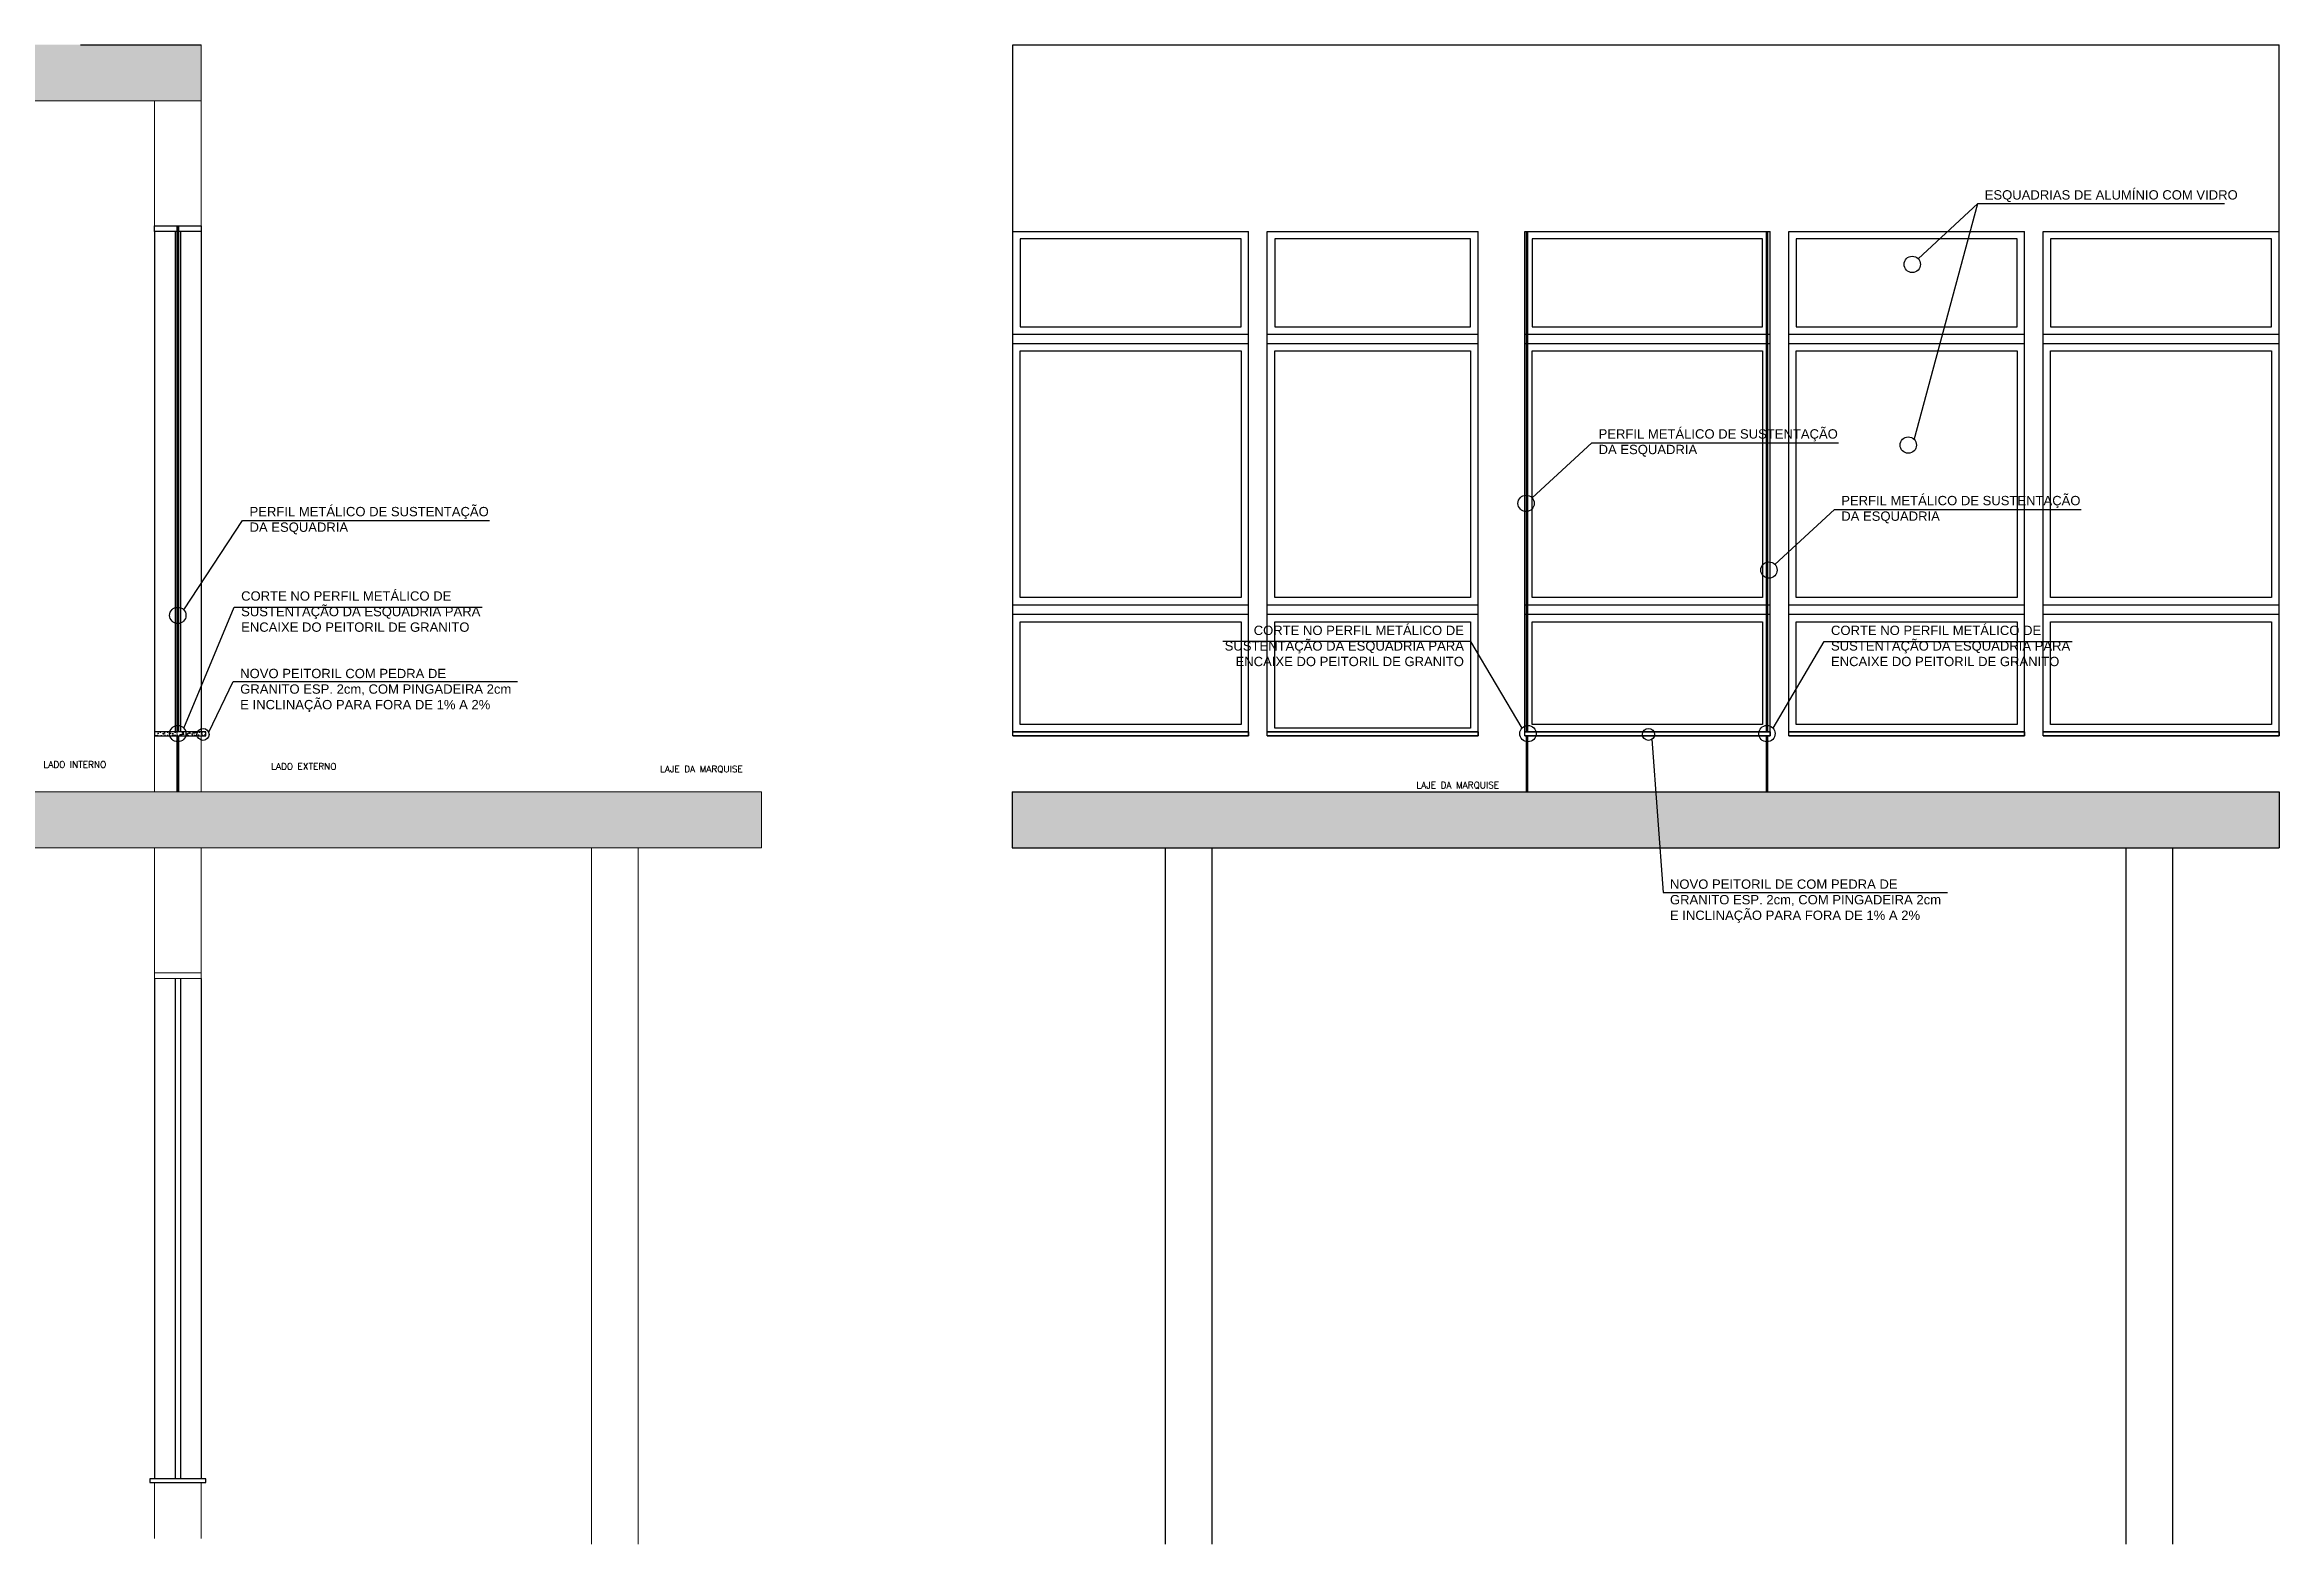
# Model space of a CAD drawing. Header units: millimetres. Extents: x -8 to 5830, y -596 to 3598.
# Drawn here: x 1519.78 to 1531.74, y 2490.69 to 2498.72 of the extents above; entities that cross this region are included whole.
import ezdxf

# ---------------------------------------------------------------- set-up
doc = ezdxf.new("R2010")
doc.units = ezdxf.units.MM
doc.linetypes.add('CONTINU', pattern=[0])
doc.layers.get('0').update_dxf_attribs({"color": 9})
doc.layers.add('0.1', color=8, linetype='Continuous', lineweight=13)
for name, color, linetype in [('ARQUITETURA', 7, 'Continuous'), ('HAC', 6, 'Continuous'), ('INSTALAÇÕES', 7, 'Continuous'), ('TEX', 7, 'Continuous')]:
    doc.layers.add(name, color=color, linetype=linetype)
doc.styles.add('ROMANS', font='romans')
doc.styles.get("Standard").update_dxf_attribs({"font": 'arial.ttf'})

msp = doc.modelspace()

# ---------------------------------------------------------------- texts
at = {"layer": 'INSTALAÇÕES', "color": 7, "char_height": 0.05}
for s, width, insert, attachment_point in [('ESQUADRIAS DE ALUMÍNIO COM VIDRO', 1.31558, (1530.165, 2497.943), 1), ('PERFIL METÁLICO DE SUSTENTAÇÃO DA ESQUADRIA', 1.31558, (1528.098, 2496.663), 1), ('PERFIL METÁLICO DE SUSTENTAÇÃO DA ESQUADRIA', 1.31558, (1520.876, 2496.247), 1), ('PERFIL METÁLICO DE SUSTENTAÇÃO DA ESQUADRIA', 1.31558, (1529.397, 2496.306), 1), ('CORTE NO PERFIL METÁLICO DE SUSTENTAÇÃO DA ESQUADRIA PARA ENCAIXE DO PEITORIL DE GRANITO', 1.53631, (1520.831, 2495.795), 1), ('CORTE NO PERFIL METÁLICO DE SUSTENTAÇÃO DA ESQUADRIA PARA ENCAIXE DO PEITORIL DE GRANITO', 1.53631, (1527.377, 2495.611), 3), ('CORTE NO PERFIL METÁLICO DE SUSTENTAÇÃO DA ESQUADRIA PARA ENCAIXE DO PEITORIL DE GRANITO', 1.53631, (1529.342, 2495.611), 1), ('NOVO PEITORIL COM PEDRA DE \\PGRANITO ESP. 2cm, COM PINGADEIRA 2cm\\PE INCLINAÇÃO PARA FORA DE 1% A 2%', 2.09821, (1520.826, 2495.38), 1), ('NOVO PEITORIL DE COM PEDRA DE \\PGRANITO ESP. 2cm, COM PINGADEIRA 2cm\\PE INCLINAÇÃO PARA FORA DE 1% A 2%', 2.09821, (1528.48, 2494.252), 1)]:
    msp.add_mtext_dynamic_manual_height_columns(s, width=width, gutter_width=2.5, heights=[0.375], dxfattribs=dict(at, insert=insert, attachment_point=attachment_point))
at = {"layer": 'TEX', "color": 7, "style": 'ROMANS'}
for s, p in [('LADO INTERNO', (1519.773, 2494.85)), ('LADO EXTERNO', (1520.992, 2494.84)), ('LAJE DA MARQUISE', (1523.074, 2494.826)), ('LAJE DA MARQUISE', (1527.123, 2494.74))]:
    msp.add_text(s, height=0.035, dxfattribs=at).set_placement(p)

# ---------------------------------------------------------------- hatches: boundary and pattern name
at = {"layer": '0.1', "linetype": 'CONTINU', "lineweight": -2}
h = msp.add_hatch(dxfattribs=at)
h.set_pattern_fill('AR-CONC', color=8, scale=0.0015, style=0)
h.set_pattern_definition([(50, (646.97012, 2029.40312), (0.273277003, -0.02390863), [0.028575, -0.314325]), (355, (646.97012, 2029.40312), (-0.05286424, 0.286584964), [0.02286, -0.25146]), (100.451, (646.9929, 2029.40113), (0.22041375, 0.26267503), [0.024285, -0.267135]), (46.1842, (646.97012, 2029.47932), (0.40661856, -0.06306349), [0.0428625, -0.4714875]), (96.6356, (647.004, 2029.47407), (0.35610635, 0.37113833), [0.0364275, -0.4007025]), (351.184, (646.97012, 2029.47932), (0.3561069, 0.37113768), [0.03429, -0.37719]), (21, (647.00822, 2029.46027), (0.22742232, -0.15339828), [0.028575, -0.314325]), (326, (647.00822, 2029.46027), (0.09270304, 0.27628195), [0.02286, -0.25146]), (71.4514, (647.02718, 2029.4475), (0.320124736, 0.12288429), [0.024285, -0.267135]), (37.5, (646.97012, 2029.403125), (0.004632905, 0.126832558), [0, -0.248412, 0, -0.25527, 0, -0.2524125]), (7.5, (646.97012, 2029.40312), (0.100229494, 0.150270862), [0, -0.145542, 0, -0.242697, 0, -0.0962025]), (327.5, (646.88516, 2029.40312), (0.203385893, -0.008593116), [0, -0.09525, 0, -0.29718, 0, -0.394335]), (317.5, (646.84706, 2029.40312), (0.222193772, 0.038139737), [0, -0.123825, 0, -0.197358, 0, -0.280035])])
h.paths.add_polyline_path([(1520.617, 2498.722), (1504.117, 2498.722), (1504.117, 2498.622), (1504.617, 2498.622), (1504.617, 2498.422), (1520.617, 2498.422), (1520.617, 2498.616), (1520.617, 2498.622)])
h = msp.add_hatch(dxfattribs=at)
h.set_pattern_fill('AR-CONC', color=8, scale=0.0015, style=0)
h.set_pattern_definition([(50, (646.97012, 2028.70312), (0.273277003, -0.02390863), [0.028575, -0.314325]), (355, (646.97012, 2028.70312), (-0.05286424, 0.286584964), [0.02286, -0.25146]), (100.451, (646.9929, 2028.70113), (0.22041375, 0.26267503), [0.024285, -0.267135]), (46.1842, (646.97012, 2028.77932), (0.40661856, -0.06306349), [0.0428625, -0.4714875]), (96.6356, (647.004, 2028.77407), (0.35610635, 0.37113833), [0.0364275, -0.4007025]), (351.184, (646.97012, 2028.77932), (0.3561069, 0.37113768), [0.03429, -0.37719]), (21, (647.00822, 2028.76027), (0.22742232, -0.15339828), [0.028575, -0.314325]), (326, (647.00822, 2028.76027), (0.09270304, 0.27628195), [0.02286, -0.25146]), (71.4514, (647.02718, 2028.7475), (0.320124736, 0.12288429), [0.024285, -0.267135]), (37.5, (646.97012, 2028.703125), (0.004632905, 0.126832558), [0, -0.248412, 0, -0.25527, 0, -0.2524125]), (7.5, (646.97012, 2028.70312), (0.100229494, 0.150270862), [0, -0.145542, 0, -0.242697, 0, -0.0962025]), (327.5, (646.88516, 2028.70312), (0.203385893, -0.008593116), [0, -0.09525, 0, -0.29718, 0, -0.394335]), (317.5, (646.84706, 2028.70312), (0.222193772, 0.038139737), [0, -0.123825, 0, -0.197358, 0, -0.280035])])
h.paths.add_polyline_path([(1504.117, 2494.722), (1504.117, 2494.622), (1504.617, 2494.622), (1504.617, 2494.422), (1523.617, 2494.422), (1523.617, 2494.622), (1523.617, 2494.722)])
h = msp.add_hatch(dxfattribs=at)
h.set_pattern_fill('AR-CONC', color=8, scale=0.0015, style=0)
h.paths.add_polyline_path([(1531.742, 2494.422), (1531.742, 2494.722), (1528.404, 2494.722), (1528.426, 2494.422)])
h.paths.add_polyline_path([(1528.426, 2494.422), (1528.404, 2494.722), (1524.958, 2494.722), (1524.958, 2494.422)])
at = {"layer": 'HAC'}
h = msp.add_hatch(dxfattribs=at)
h.set_pattern_fill('AR-SAND', color=256, scale=0.0005, style=0)
h.paths.add_polyline_path([(1520.642, 2495.042), (1520.367, 2495.042), (1520.367, 2495.022), (1520.642, 2495.022)])

# ---------------------------------------------------------------- linework, layer by layer
for p, q in [((1526.224, 2495.042), (1524.962, 2495.042)), ((1527.453, 2495.042), (1526.324, 2495.042)), ((1529.016, 2495.042), (1527.703, 2495.042)), ((1524.958, 2494.722), (1524.958, 2494.422)), ((1531.742, 2494.722), (1531.742, 2494.422)), ((1520.367, 2493.752), (1520.367, 2493.752))]:
    msp.add_line(p, q)
at = {"color": 3}
for p, q in [((1530.378, 2495.042), (1529.116, 2495.042)), ((1529.116, 2495.022), (1530.378, 2495.022)), ((1531.741, 2495.042), (1530.478, 2495.042)), ((1530.478, 2495.022), (1531.741, 2495.022))]:
    msp.add_line(p, q, dxfattribs=at)
at = {"color": 5, "linetype": 'Continuous', "ltscale": 0.01, "const_width": 0.0146}
for points in [[(1520.492, 2497.752), (1520.492, 2495.044)], [(1527.714, 2497.724), (1527.714, 2495.044)], [(1528.999, 2497.724), (1528.999, 2495.044)]]:
    msp.add_lwpolyline(points, dxfattribs=at)
at = {"color": 3}
for points in [[(1520.367, 2495.022), (1520.642, 2495.022), (1520.642, 2495.042), (1520.367, 2495.042)], [(1524.962, 2495.042), (1526.224, 2495.042), (1526.224, 2495.022), (1524.962, 2495.022)], [(1526.324, 2495.042), (1527.453, 2495.042), (1527.453, 2495.022), (1526.324, 2495.022)], [(1527.703, 2495.042), (1529.016, 2495.042), (1529.016, 2495.022), (1527.703, 2495.022)], [(1529.116, 2495.042), (1530.378, 2495.042), (1530.378, 2495.022), (1529.116, 2495.022)], [(1530.478, 2495.042), (1531.741, 2495.042), (1531.741, 2495.022), (1530.478, 2495.022)], [(1520.342, 2491.022), (1520.642, 2491.022), (1520.642, 2491.042), (1520.342, 2491.042)]]:
    msp.add_lwpolyline(points, close=True, dxfattribs=at)
at = {"color": 5, "linetype": 'CONTINU', "ltscale": 0.01, "const_width": 0.0146}
for points in [[(1520.492, 2495.022), (1520.492, 2494.722)], [(1527.714, 2495.022), (1527.714, 2494.722)], [(1528.999, 2495.022), (1528.999, 2494.722)]]:
    msp.add_lwpolyline(points, dxfattribs=at)
at = {"color": 7}
for centre in [(1520.627, 2495.029), (1528.365, 2495.029)]:
    msp.add_circle(centre, 0.0323, dxfattribs=at)
at = {"layer": '0.1', "color": 254, "linetype": 'CONTINU', "lineweight": -2}
msp.add_line((1519.971, 2498.722), (1520.617, 2498.722), dxfattribs=at)
at = {"layer": '0.1', "color": 7}
for p, q in [((1520.617, 2498.422), (1520.617, 2498.722)), ((1504.617, 2498.422), (1520.617, 2498.422)), ((1520.367, 2497.752), (1520.367, 2498.422)), ((1520.617, 2497.752), (1520.617, 2498.422)), ((1520.367, 2497.752), (1520.367, 2497.752)), ((1520.367, 2497.752), (1520.617, 2497.752)), ((1520.617, 2497.752), (1520.617, 2497.752)), ((1520.367, 2495.022), (1520.617, 2495.022)), ((1520.367, 2495.022), (1520.367, 2494.722)), ((1520.617, 2495.022), (1520.617, 2494.722)), ((1504.117, 2494.722), (1523.617, 2494.722)), ((1523.617, 2494.722), (1523.617, 2494.422)), ((1504.617, 2494.422), (1523.617, 2494.422)), ((1520.367, 2493.752), (1520.367, 2494.422)), ((1520.617, 2493.752), (1520.617, 2494.422)), ((1522.707, 2494.422), (1522.707, 2490.692)), ((1522.957, 2494.422), (1522.957, 2490.692)), ((1520.617, 2493.752), (1520.617, 2493.752)), ((1520.367, 2491.022), (1520.617, 2491.022)), ((1520.367, 2491.022), (1520.367, 2490.722)), ((1520.617, 2491.022), (1520.617, 2490.722))]:
    msp.add_line(p, q, dxfattribs=at)
at = {"layer": '0.1', "color": 8, "linetype": 'CONTINU', "lineweight": -2}
for p, q in [((1524.962, 2497.722), (1524.962, 2498.722)), ((1531.741, 2497.722), (1531.741, 2498.722)), ((1520.367, 2497.722), (1520.367, 2495.042)), ((1520.477, 2497.722), (1520.477, 2495.042)), ((1520.507, 2497.722), (1520.507, 2495.042)), ((1520.617, 2497.722), (1520.617, 2495.042)), ((1524.962, 2495.022), (1524.962, 2497.722)), ((1524.962, 2495.022), (1524.962, 2497.722)), ((1524.962, 2497.722), (1526.224, 2497.722)), ((1526.224, 2495.022), (1526.224, 2497.722)), ((1526.224, 2495.022), (1526.224, 2497.722)), ((1526.324, 2495.022), (1526.324, 2497.722)), ((1526.324, 2497.722), (1527.453, 2497.722)), ((1527.453, 2495.022), (1527.453, 2497.722)), ((1527.703, 2495.022), (1527.703, 2497.722)), ((1527.703, 2497.722), (1529.016, 2497.722)), ((1529.016, 2495.022), (1529.016, 2497.722)), ((1529.116, 2495.022), (1529.116, 2497.722)), ((1529.116, 2497.722), (1530.378, 2497.722)), ((1530.378, 2495.022), (1530.378, 2497.722)), ((1530.478, 2495.022), (1530.478, 2497.722)), ((1530.478, 2495.022), (1530.478, 2497.722)), ((1530.478, 2497.722), (1531.741, 2497.722)), ((1531.741, 2495.022), (1531.741, 2497.722)), ((1524.962, 2497.172), (1526.224, 2497.172)), ((1524.962, 2497.122), (1526.224, 2497.122)), ((1526.324, 2497.172), (1527.453, 2497.172)), ((1526.324, 2497.122), (1527.453, 2497.122)), ((1527.703, 2497.172), (1529.016, 2497.172)), ((1527.703, 2497.122), (1529.016, 2497.122)), ((1529.116, 2497.172), (1530.378, 2497.172)), ((1529.116, 2497.122), (1530.378, 2497.122)), ((1530.478, 2497.172), (1531.741, 2497.172)), ((1530.478, 2497.122), (1531.741, 2497.122)), ((1524.962, 2495.722), (1526.224, 2495.722)), ((1524.962, 2495.672), (1526.224, 2495.672)), ((1526.324, 2495.722), (1527.453, 2495.722)), ((1526.324, 2495.672), (1527.453, 2495.672)), ((1527.703, 2495.722), (1529.016, 2495.722)), ((1527.703, 2495.672), (1529.016, 2495.672)), ((1529.116, 2495.722), (1530.378, 2495.722)), ((1529.116, 2495.672), (1530.378, 2495.672)), ((1530.478, 2495.722), (1531.741, 2495.722)), ((1530.478, 2495.672), (1531.741, 2495.672)), ((1524.962, 2495.022), (1526.224, 2495.022)), ((1526.324, 2495.022), (1527.453, 2495.022)), ((1527.703, 2495.022), (1529.016, 2495.022)), ((1520.367, 2493.722), (1520.367, 2491.042)), ((1520.477, 2493.722), (1520.477, 2491.042)), ((1520.507, 2493.722), (1520.507, 2491.042)), ((1520.617, 2493.722), (1520.617, 2491.042))]:
    msp.add_line(p, q, dxfattribs=at)
at = {"layer": '0.1', "color": 7, "linetype": 'CONTINU', "lineweight": -2}
for p, q in [((1524.962, 2498.722), (1531.741, 2498.722)), ((1524.958, 2494.722), (1531.742, 2494.722)), ((1524.958, 2494.422), (1531.742, 2494.422)), ((1525.777, 2494.422), (1525.777, 2490.692)), ((1526.027, 2494.422), (1526.027, 2490.692)), ((1530.921, 2494.422), (1530.921, 2490.692)), ((1531.171, 2494.422), (1531.171, 2490.692))]:
    msp.add_line(p, q, dxfattribs=at)
at = {"layer": '0.1', "color": 8, "linetype": 'CONTINU', "lineweight": -2}
for points in [[(1520.367, 2497.752), (1520.617, 2497.752), (1520.617, 2497.722), (1520.367, 2497.722)], [(1525.002, 2497.212), (1526.184, 2497.212), (1526.184, 2497.682), (1525.002, 2497.682)], [(1526.364, 2497.212), (1527.413, 2497.212), (1527.413, 2497.682), (1526.364, 2497.682)], [(1527.743, 2497.212), (1528.976, 2497.212), (1528.976, 2497.682), (1527.743, 2497.682)], [(1529.156, 2497.212), (1530.338, 2497.212), (1530.338, 2497.682), (1529.156, 2497.682)], [(1530.518, 2497.212), (1531.701, 2497.212), (1531.701, 2497.682), (1530.518, 2497.682)], [(1525.002, 2497.082), (1526.184, 2497.082), (1526.184, 2495.762), (1525.002, 2495.762)], [(1526.364, 2497.082), (1527.413, 2497.082), (1527.413, 2495.762), (1526.364, 2495.762)], [(1527.743, 2497.082), (1528.976, 2497.082), (1528.976, 2495.762), (1527.743, 2495.762)], [(1529.156, 2497.082), (1530.338, 2497.082), (1530.338, 2495.762), (1529.156, 2495.762)], [(1530.518, 2497.082), (1531.701, 2497.082), (1531.701, 2495.762), (1530.518, 2495.762)], [(1525.002, 2495.632), (1526.184, 2495.632), (1526.184, 2495.082), (1525.002, 2495.082)], [(1526.364, 2495.632), (1527.413, 2495.632), (1527.413, 2495.062), (1526.364, 2495.062)], [(1527.743, 2495.632), (1528.976, 2495.632), (1528.976, 2495.082), (1527.743, 2495.082)], [(1529.156, 2495.632), (1530.338, 2495.632), (1530.338, 2495.082), (1529.156, 2495.082)], [(1530.518, 2495.632), (1531.701, 2495.632), (1531.701, 2495.082), (1530.518, 2495.082)]]:
    msp.add_lwpolyline(points, close=True, dxfattribs=at)
at = {"layer": '0.1', "color": 7}
msp.add_lwpolyline([(1520.367, 2493.752), (1520.617, 2493.752), (1520.617, 2493.722), (1520.367, 2493.722)], close=True, dxfattribs=at)
at = {"layer": 'ARQUITETURA', "color": 7}
for points in [[(1529.788, 2496.607), (1530.128, 2497.871), (1531.449, 2497.871)], [(1529.809, 2497.576), (1530.128, 2497.871), (1531.449, 2497.871)], [(1527.742, 2496.295), (1528.061, 2496.59), (1529.382, 2496.59)], [(1520.524, 2495.696), (1520.839, 2496.175), (1522.161, 2496.175)], [(1529.042, 2495.938), (1529.361, 2496.233), (1530.682, 2496.233)], [(1520.524, 2495.062), (1520.794, 2495.711), (1522.122, 2495.711)], [(1527.688, 2495.062), (1527.414, 2495.527), (1526.086, 2495.527)], [(1529.032, 2495.062), (1529.305, 2495.527), (1530.633, 2495.527)], [(1520.658, 2495.04), (1520.789, 2495.312), (1522.311, 2495.312)], [(1528.383, 2495.003), (1528.443, 2494.183), (1529.965, 2494.183)]]:
    msp.add_lwpolyline(points, dxfattribs=at)
for centre in [(1529.777, 2497.546), (1529.756, 2496.578), (1527.71, 2496.266), (1529.01, 2495.909), (1520.492, 2495.666), (1520.492, 2495.033), (1527.72, 2495.033), (1528.999, 2495.033)]:
    msp.add_circle(centre, 0.0438, dxfattribs=at)

msp.set_redraw_order([(e.dxf.handle, doc.entitydb.next_handle()) for e in msp.query("TEXT MTEXT ATTDEF DIMENSION ARC_DIMENSION")])  # texts and dimensions are drawn at this point

doc.saveas('drawing.dxf')
